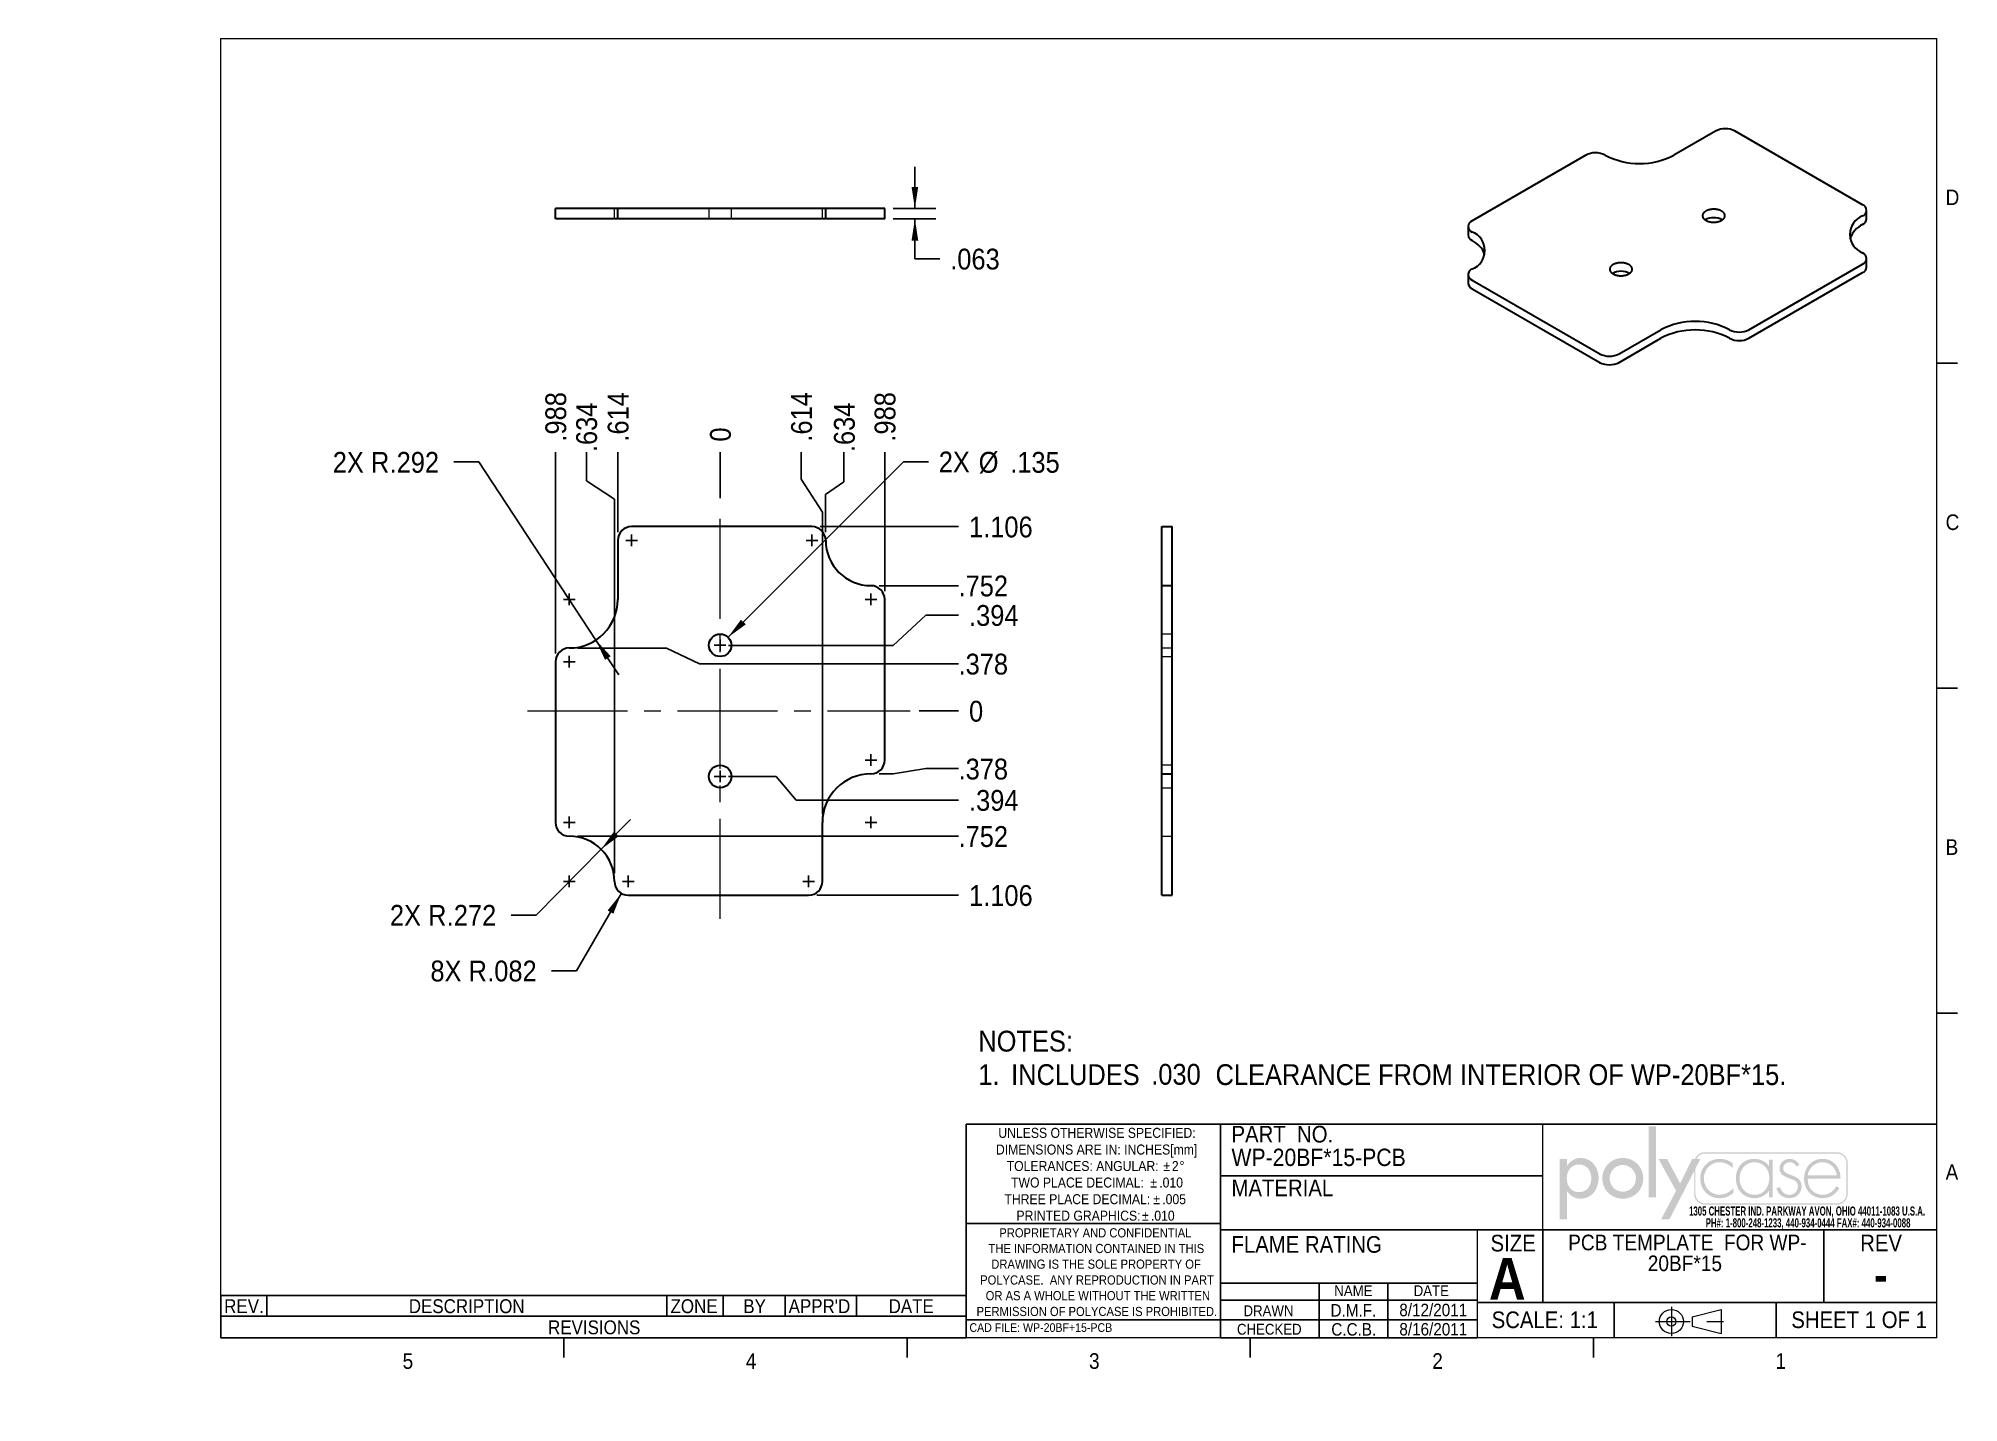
# Model space of a CAD drawing. Header units: inches. Extents: x -0.8 to 10.8, y 0 to 8.2.
import ezdxf

# ---------------------------------------------------------------- set-up
doc = ezdxf.new("R2010")
doc.units = ezdxf.units.IN
doc.header["$MEASUREMENT"] = 0
for name, pattern in [('SLD-Center', [0.75, 0.6, -0.05, 0.05, -0.05]), ('SLD-Dashed', [0.075, 0.05, -0.025]), ('SLD-Solid', [0])]:
    doc.linetypes.add(name, pattern=pattern)
doc.layers.add('FORMAT', color=7, linetype='SLD-Solid')
doc.layers.add('SLD-0', color=7, linetype='SLD-Solid')
doc.styles.add('SLDTEXTSTYLE0', font='GOTHICB.TTF', dxfattribs={"width": 0.639595})
doc.styles.add('SLDTEXTSTYLE1', font='GOTHIC.TTF', dxfattribs={"width": 0.913})
doc.styles.add('SLDTEXTSTYLE2', font='GOTHICB.TTF', dxfattribs={"width": 0.913})
doc.dimstyles.new('SLDDIMSTYLE0', dxfattribs={"dimtxt": 0.125, "dimasz": 0.13, "dimexe": 0, "dimexo": 0.0625, "dimgap": 0.03125, "dimtad": 0, "dimtih": 1, "dimtoh": 1, "dimdec": 3, "dimrnd": 1e-09, "dimzin": 12, "dimdsep": 46, "dimtxsty": 'SLDTEXTSTYLE1', "dimsah": 1, "dimcen": 0, "dimadec": 0, "dimazin": 3, "dimtfac": 1, "dimtdec": 3, "dimtofl": 0, "dimtmove": 0, "dimatfit": 3, "dimfxl": 1, "dimfrac": 2, "dimtolj": 1, "dimtzin": 12, "dimarcsym": 0})
doc.dimstyles.new('SLDDIMSTYLE1', dxfattribs={"dimtxt": 0.125, "dimasz": 0.13, "dimexe": 0, "dimexo": 0.0625, "dimgap": 0.03125, "dimtad": 0, "dimtih": 1, "dimtoh": 1, "dimdec": 0, "dimrnd": 1e-09, "dimzin": 12, "dimdsep": 46, "dimtxsty": 'SLDTEXTSTYLE1', "dimblk1": 'NONE', "dimblk2": 'NONE', "dimsah": 1, "dimcen": 0.09, "dimadec": 0, "dimazin": 3, "dimtfac": 1, "dimtdec": 0, "dimtofl": 0, "dimtmove": 0, "dimatfit": 3, "dimldrblk": 'NONE', "dimfxl": 1, "dimfrac": 2, "dimtolj": 1, "dimtzin": 12, "dimarcsym": 0})
doc.dimstyles.new('SLDDIMSTYLE2', dxfattribs={"dimtxt": 0.125, "dimasz": 0.13, "dimexe": 0, "dimexo": 0.0625, "dimgap": 0.03125, "dimtad": 0, "dimtih": 1, "dimtoh": 1, "dimdec": 3, "dimrnd": 1e-09, "dimzin": 12, "dimdsep": 46, "dimtxsty": 'SLDTEXTSTYLE1', "dimblk1": 'NONE', "dimblk2": 'NONE', "dimsah": 1, "dimcen": 0.09, "dimadec": 0, "dimazin": 3, "dimtfac": 1, "dimtdec": 3, "dimtofl": 0, "dimtmove": 0, "dimatfit": 3, "dimldrblk": 'NONE', "dimfxl": 1, "dimfrac": 2, "dimtolj": 1, "dimtzin": 12, "dimarcsym": 0})
doc.dimstyles.new('SLDDIMSTYLE3', dxfattribs={"dimtxt": 0.125, "dimasz": 0.13, "dimexe": 0, "dimexo": 0.0625, "dimgap": 0.03125, "dimtad": 0, "dimtih": 1, "dimtoh": 1, "dimdec": 3, "dimrnd": 1e-09, "dimzin": 12, "dimdsep": 46, "dimtxsty": 'SLDTEXTSTYLE1', "dimsah": 1, "dimcen": 0, "dimadec": 0, "dimazin": 3, "dimtfac": 1, "dimtdec": 3, "dimtofl": 0, "dimtmove": 0, "dimatfit": 3, "dimfxl": 1, "dimfrac": 2, "dimtolj": 1, "dimtzin": 12, "dimarcsym": 0})
doc.dimstyles.new('SLDDIMSTYLE4', dxfattribs={"dimtxt": 0.125, "dimasz": 0.13, "dimexe": 0, "dimexo": 0.0625, "dimgap": 0.03125, "dimtad": 0, "dimtih": 1, "dimtoh": 1, "dimdec": 3, "dimrnd": 1e-09, "dimzin": 12, "dimdsep": 46, "dimtxsty": 'SLDTEXTSTYLE1', "dimsah": 1, "dimcen": 0, "dimadec": 0, "dimazin": 3, "dimtfac": 1, "dimtdec": 3, "dimtofl": 0, "dimtmove": 1, "dimatfit": 3, "dimfxl": 1, "dimfrac": 2, "dimtolj": 1, "dimtzin": 12, "dimarcsym": 0})
doc.dimstyles.new('SLDDIMSTYLE5', dxfattribs={"dimtxt": 0.125, "dimasz": 0.13, "dimexe": 0, "dimexo": 0.0625, "dimgap": 0.03125, "dimtad": 0, "dimtih": 1, "dimtoh": 1, "dimdec": 3, "dimrnd": 1e-09, "dimzin": 12, "dimdsep": 46, "dimtxsty": 'SLDTEXTSTYLE1', "dimsah": 1, "dimcen": 0.09, "dimadec": 0, "dimazin": 3, "dimtfac": 1, "dimtdec": 3, "dimtmove": 0, "dimatfit": 0, "dimfxl": 1, "dimfrac": 2, "dimtolj": 1, "dimtzin": 12, "dimarcsym": 0})

msp = doc.modelspace()

# ---------------------------------------------------------------- texts
at = {"layer": 'FORMAT', "attachment_point": 1, "style": 'SLDTEXTSTYLE1'}
for s, insert, char_height in [('D', (10.6833, 7.2849), 0.0935), ('C', (10.6833, 5.3349), 0.0935), ('B', (10.6833, 3.3849), 0.0935), ('5', (1.422, 0.3003), 0.0938), ('4', (3.482, 0.3003), 0.0938)]:
    msp.add_mtext(s, dxfattribs=dict(at, insert=insert, char_height=char_height))
at = {"layer": 'FORMAT', "color": 7}
for s, insert, char_height, attachment_point, style in [('PART  NO.', (6.3972, 1.6651), 0.1, 1, 'SLDTEXTSTYLE1'), ('WP-20BF*15-PCB', (6.3972, 1.5281), 0.104167, 1, 'SLDTEXTSTYLE1'), ('A', (10.6833, 1.4349), 0.0935, 1, 'SLDTEXTSTYLE1'), ('MATERIAL', (6.3972, 1.3426), 0.1, 1, 'SLDTEXTSTYLE1'), ('FLAME RATING', (6.3972, 1.0034), 0.1, 1, 'SLDTEXTSTYLE1'), ('SIZE', (7.952, 1.0111), 0.1, 1, 'SLDTEXTSTYLE1'), ('REV', (10.1706, 1.012), 0.1, 1, 'SLDTEXTSTYLE1'), ('A', (7.9422, 0.872), 0.25, 1, 'SLDTEXTSTYLE2'), ('NAME', (7.129, 0.7078), 0.065, 2, 'SLDTEXTSTYLE1'), ('DATE', (7.5965, 0.7078), 0.065, 2, 'SLDTEXTSTYLE1'), ('-', (10.294, 0.872), 0.2, 2, 'SLDTEXTSTYLE2'), ('DRAWN', (6.4694, 0.5874), 0.065, 1, 'SLDTEXTSTYLE1'), ('D.M.F.', (7.1291, 0.5952), 0.075, 2, 'SLDTEXTSTYLE1'), ('8/12/2011', (7.6081, 0.5974), 0.075, 2, 'SLDTEXTSTYLE1'), ('CAD FILE: WP-20BF+15-PCB', (4.8245, 0.4804), 0.052083, 1, 'SLDTEXTSTYLE1'), ('CHECKED', (6.4301, 0.4767), 0.065, 1, 'SLDTEXTSTYLE1'), ('C.C.B.', (7.1311, 0.4809), 0.075, 2, 'SLDTEXTSTYLE1'), ('8/16/2011', (7.6085, 0.4817), 0.075, 2, 'SLDTEXTSTYLE1'), ('SCALE: 1:1', (7.9586, 0.5509), 0.1, 1, 'SLDTEXTSTYLE1'), ('SHEET 1 OF 1', (9.7571, 0.5513), 0.1, 1, 'SLDTEXTSTYLE1'), ('3', (5.542, 0.3003), 0.0938, 1, 'SLDTEXTSTYLE1'), ('2', (7.602, 0.3003), 0.0938, 1, 'SLDTEXTSTYLE1'), ('1', (9.662, 0.3003), 0.0938, 1, 'SLDTEXTSTYLE1')]:
    msp.add_mtext(s, dxfattribs=dict(at, insert=insert, char_height=char_height, attachment_point=attachment_point, style=style))

# ---------------------------------------------------------------- blocks, each defined once
blk = doc.blocks.new('ThirdAngleProjectionBlock')
at = {"color": 7, "linetype": 'SLD-Center', "lineweight": 0}
for p, q in [((0.275, 0.506), (0.275, 0)), ((0, 0.253), (1.202, 0.253))]:
    blk.add_line(p, q, dxfattribs=at)
at = {"color": 7, "linetype": 'SLD-Solid', "lineweight": 0}
for p, q in [((0.632, 0.332), (1.13, 0.459)), ((0.632, 0.332), (0.632, 0.174)), ((1.13, 0.459), (1.13, 0.048)), ((0.632, 0.174), (1.13, 0.048))]:
    blk.add_line(p, q, dxfattribs=at)
for radius in [0.206, 0.0789]:
    blk.add_circle((0.275, 0.253), radius, dxfattribs=at)
blk = doc.blocks.new('SW_NOTE_0')
at = {"color": 0, "linetype": 'Continuous', "lineweight": 0, "char_height": 0.055, "attachment_point": 2, "style": 'SLDTEXTSTYLE0'}
for s, insert in [('1305 CHESTER IND. PARKWAY AVON, OHIO 44011-1083 U.S.A. ', (0.75, 0.07)), ('PH#: 1-800-248-1233, 440-934-0444 FAX#: 440-934-0088', (0.756, -0.001))]:
    blk.add_mtext(s, dxfattribs=dict(at, insert=insert))
blk = doc.blocks.new('Block3')
at = {"linetype": 'Continuous'}
blk.add_hatch(color=7, dxfattribs=at).paths.add_polyline_path([(1.559, 0.355), (1.559, 1.505), (1.44, 1.505), (1.44, 0.355)], flags=0)
h = blk.add_hatch(color=7, dxfattribs=at)
edge = h.paths.add_edge_path(flags=0)
edge.add_spline(control_points=[(0.122, 0.452), (0.17, 0.382), (0.245, 0.334), (0.333, 0.334)], knot_values=[4, 4, 4, 4, 5, 5, 5, 5], weights=[1, 1, 1, 1], degree=3, periodic=0)
edge.add_spline(control_points=[(0.333, 0.334), (0.523, 0.334), (0.629, 0.492), (0.629, 0.669)], knot_values=[3, 3, 3, 3, 4, 4, 4, 4], weights=[1, 1, 1, 1], degree=3, periodic=0)
edge.add_spline(control_points=[(0.629, 0.669), (0.629, 0.839), (0.517, 0.994), (0.338, 0.994)], knot_values=[2, 2, 2, 2, 3, 3, 3, 3], weights=[1, 1, 1, 1], degree=3, periodic=0)
edge.add_spline(control_points=[(0.338, 0.994), (0.245, 0.994), (0.171, 0.946), (0.122, 0.872)], knot_values=[1, 1, 1, 1, 2, 2, 2, 2], weights=[1, 1, 1, 1], degree=3, periodic=0)
edge.add_line((0.122, 0.872), (0.119, 0.872))
edge.add_line((0.119, 0.872), (0.119, 0.975))
edge.add_line((0.119, 0.975), (0, 0.975))
edge.add_line((0, 0.975), (0, 0))
edge.add_line((0, 0), (0.119, 0))
edge.add_line((0.119, 0), (0.119, 0.452))
edge.add_line((0.119, 0.452), (0.122, 0.452))
edge = h.paths.add_edge_path(flags=0)
edge.add_spline(control_points=[(0.113, 0.665), (0.113, 0.78), (0.185, 0.888), (0.309, 0.888), (0.437, 0.888), (0.51, 0.786), (0.51, 0.665)], knot_values=[0, 0, 0, 0, 1, 1, 1, 2, 2, 2, 2], weights=[1, 1, 1, 1, 1, 1, 1], degree=3, periodic=0)
edge.add_spline(control_points=[(0.51, 0.665), (0.51, 0.543), (0.439, 0.44), (0.309, 0.44), (0.183, 0.44), (0.113, 0.549), (0.113, 0.665)], knot_values=[2, 2, 2, 2, 3, 3, 3, 4, 4, 4, 4], weights=[1, 1, 1, 1, 1, 1, 1], degree=3, periodic=0)
h = blk.add_hatch(color=7, dxfattribs=at)
edge = h.paths.add_edge_path(flags=0)
edge.add_spline(control_points=[(0.69, 0.664), (0.69, 0.477), (0.836, 0.334), (1.022, 0.334), (1.207, 0.334), (1.353, 0.477), (1.353, 0.664)], knot_values=[0, 0, 0, 0, 1, 1, 1, 2, 2, 2, 2], weights=[1, 1, 1, 1, 1, 1, 1], degree=3, periodic=0)
edge.add_spline(control_points=[(1.353, 0.664), (1.353, 0.851), (1.207, 0.994), (1.022, 0.994), (0.836, 0.994), (0.69, 0.851), (0.69, 0.664)], knot_values=[2, 2, 2, 2, 3, 3, 3, 4, 4, 4, 4], weights=[1, 1, 1, 1, 1, 1, 1], degree=3, periodic=0)
edge = h.paths.add_edge_path(flags=0)
edge.add_spline(control_points=[(1.234, 0.664), (1.234, 0.547), (1.139, 0.448), (1.022, 0.448), (0.904, 0.448), (0.81, 0.547), (0.81, 0.664)], knot_values=[0, 0, 0, 0, 1, 1, 1, 2, 2, 2, 2], weights=[1, 1, 1, 1, 1, 1, 1], degree=3, periodic=0)
edge.add_spline(control_points=[(0.81, 0.664), (0.81, 0.782), (0.904, 0.88), (1.022, 0.88), (1.139, 0.88), (1.234, 0.782), (1.234, 0.664)], knot_values=[2, 2, 2, 2, 3, 3, 3, 4, 4, 4, 4], weights=[1, 1, 1, 1, 1, 1, 1], degree=3, periodic=0)
h = blk.add_hatch(color=7, dxfattribs=at)
edge = h.paths.add_edge_path(flags=0)
edge.add_spline(control_points=[(4.669, 0.413), (4.669, 0.316), (4.59, 0.237), (4.493, 0.237)], knot_values=[7, 7, 7, 7, 8, 8, 8, 8], weights=[1, 1, 1, 1], degree=3, periodic=0)
edge.add_line((4.493, 0.237), (2.356, 0.237))
edge.add_spline(control_points=[(2.356, 0.237), (2.259, 0.237), (2.18, 0.316), (2.18, 0.413)], knot_values=[1, 1, 1, 1, 2, 2, 2, 2], weights=[1, 1, 1, 1], degree=3, periodic=0)
edge.add_line((2.18, 0.413), (2.18, 0.781))
edge.add_line((2.18, 0.781), (1.778, 0))
edge.add_line((1.778, 0), (1.643, 0))
edge.add_line((1.643, 0), (1.887, 0.461))
edge.add_line((1.887, 0.461), (1.603, 0.975))
edge.add_line((1.603, 0.975), (1.742, 0.975))
edge.add_line((1.742, 0.975), (1.952, 0.582))
edge.add_line((1.952, 0.582), (2.146, 0.975))
edge.add_line((2.146, 0.975), (2.192, 0.975))
edge.add_spline(control_points=[(2.192, 0.975), (2.218, 1.041), (2.282, 1.087), (2.356, 1.087)], knot_values=[3.233464, 3.233464, 3.233464, 3.233464, 4, 4, 4, 4], weights=[1, 1, 1, 1], degree=3, periodic=0)
edge.add_line((2.356, 1.087), (4.493, 1.087))
edge.add_spline(control_points=[(4.493, 1.087), (4.59, 1.087), (4.669, 1.008), (4.669, 0.911)], knot_values=[5, 5, 5, 5, 6, 6, 6, 6], weights=[1, 1, 1, 1], degree=3, periodic=0)
edge.add_line((4.669, 0.911), (4.669, 0.413))
edge = h.paths.add_edge_path(flags=0)
edge.add_line((2.215, 0.975), (2.28, 0.975))
edge.add_line((2.28, 0.975), (2.201, 0.821))
edge.add_line((2.201, 0.821), (2.201, 0.413))
edge.add_spline(control_points=[(2.201, 0.413), (2.201, 0.327), (2.271, 0.258), (2.356, 0.258)], knot_values=[2, 2, 2, 2, 3, 3, 3, 3], weights=[1, 1, 1, 1], degree=3, periodic=0)
edge.add_line((2.356, 0.258), (4.493, 0.258))
edge.add_spline(control_points=[(4.493, 0.258), (4.579, 0.258), (4.649, 0.327), (4.649, 0.413)], knot_values=[4, 4, 4, 4, 5, 5, 5, 5], weights=[1, 1, 1, 1], degree=3, periodic=0)
edge.add_line((4.649, 0.413), (4.649, 0.911))
edge.add_spline(control_points=[(4.649, 0.911), (4.649, 0.997), (4.579, 1.066), (4.493, 1.066)], knot_values=[6, 6, 6, 6, 7, 7, 7, 7], weights=[1, 1, 1, 1], degree=3, periodic=0)
edge.add_line((4.493, 1.066), (2.356, 1.066))
edge.add_spline(control_points=[(2.356, 1.066), (2.293, 1.066), (2.239, 1.029), (2.215, 0.975)], knot_values=[0, 0, 0, 0, 0.732403, 0.732403, 0.732403, 0.732403], weights=[1, 1, 1, 1], degree=3, periodic=0)
h = blk.add_hatch(color=7, dxfattribs=at)
edge = h.paths.add_edge_path(flags=0)
edge.add_spline(control_points=[(2.806, 0.905), (2.745, 0.957), (2.672, 0.98), (2.593, 0.98)], knot_values=[8, 8, 8, 8, 9, 9, 9, 9], weights=[1, 1, 1, 1], degree=3, periodic=0)
edge.add_spline(control_points=[(2.593, 0.98), (2.413, 0.98), (2.278, 0.84), (2.278, 0.662)], knot_values=[7, 7, 7, 7, 8, 8, 8, 8], weights=[1, 1, 1, 1], degree=3, periodic=0)
edge.add_spline(control_points=[(2.278, 0.662), (2.278, 0.484), (2.41, 0.342), (2.592, 0.342)], knot_values=[6, 6, 6, 6, 7, 7, 7, 7], weights=[1, 1, 1, 1], degree=3, periodic=0)
edge.add_spline(control_points=[(2.592, 0.342), (2.674, 0.342), (2.752, 0.372), (2.814, 0.427)], knot_values=[5, 5, 5, 5, 6, 6, 6, 6], weights=[1, 1, 1, 1], degree=3, periodic=0)
edge.add_line((2.814, 0.427), (2.814, 0.507))
edge.add_spline(control_points=[(2.814, 0.507), (2.759, 0.44), (2.676, 0.398), (2.589, 0.398)], knot_values=[3, 3, 3, 3, 4, 4, 4, 4], weights=[1, 1, 1, 1], degree=3, periodic=0)
edge.add_spline(control_points=[(2.589, 0.398), (2.445, 0.398), (2.337, 0.523), (2.337, 0.662)], knot_values=[2, 2, 2, 2, 3, 3, 3, 3], weights=[1, 1, 1, 1], degree=3, periodic=0)
edge.add_spline(control_points=[(2.337, 0.662), (2.337, 0.802), (2.446, 0.925), (2.59, 0.925)], knot_values=[1, 1, 1, 1, 2, 2, 2, 2], weights=[1, 1, 1, 1], degree=3, periodic=0)
edge.add_spline(control_points=[(2.59, 0.925), (2.678, 0.925), (2.748, 0.889), (2.806, 0.825)], knot_values=[0, 0, 0, 0, 1, 1, 1, 1], weights=[1, 1, 1, 1], degree=3, periodic=0)
edge.add_line((2.806, 0.825), (2.806, 0.905))
h = blk.add_hatch(color=7, dxfattribs=at)
edge = h.paths.add_edge_path(flags=0)
edge.add_spline(control_points=[(3.392, 0.861), (3.34, 0.938), (3.25, 0.98), (3.156, 0.98)], knot_values=[6, 6, 6, 6, 7, 7, 7, 7], weights=[1, 1, 1, 1], degree=3, periodic=0)
edge.add_spline(control_points=[(3.156, 0.98), (2.972, 0.98), (2.857, 0.844), (2.857, 0.665)], knot_values=[5, 5, 5, 5, 6, 6, 6, 6], weights=[1, 1, 1, 1], degree=3, periodic=0)
edge.add_spline(control_points=[(2.857, 0.665), (2.857, 0.486), (2.973, 0.342), (3.159, 0.342)], knot_values=[4, 4, 4, 4, 5, 5, 5, 5], weights=[1, 1, 1, 1], degree=3, periodic=0)
edge.add_spline(control_points=[(3.159, 0.342), (3.249, 0.342), (3.347, 0.387), (3.392, 0.465)], knot_values=[3, 3, 3, 3, 4, 4, 4, 4], weights=[1, 1, 1, 1], degree=3, periodic=0)
edge.add_line((3.392, 0.465), (3.395, 0.465))
edge.add_line((3.395, 0.465), (3.395, 0.355))
edge.add_line((3.395, 0.355), (3.454, 0.355))
edge.add_line((3.454, 0.355), (3.454, 0.967))
edge.add_line((3.454, 0.967), (3.395, 0.967))
edge.add_line((3.395, 0.967), (3.395, 0.861))
edge.add_line((3.395, 0.861), (3.392, 0.861))
edge = h.paths.add_edge_path(flags=0)
edge.add_spline(control_points=[(3.398, 0.672), (3.398, 0.525), (3.314, 0.397), (3.157, 0.397), (3.009, 0.397), (2.916, 0.525), (2.916, 0.665)], knot_values=[0, 0, 0, 0, 1, 1, 1, 2, 2, 2, 2], weights=[1, 1, 1, 1, 1, 1, 1], degree=3, periodic=0)
edge.add_spline(control_points=[(2.916, 0.665), (2.916, 0.798), (3.013, 0.925), (3.153, 0.925), (3.302, 0.925), (3.398, 0.814), (3.398, 0.672)], knot_values=[2, 2, 2, 2, 3, 3, 3, 4, 4, 4, 4], weights=[1, 1, 1, 1, 1, 1, 1], degree=3, periodic=0)
h = blk.add_hatch(color=7, dxfattribs=at)
edge = h.paths.add_edge_path(flags=0)
edge.add_spline(control_points=[(3.731, 0.98), (3.793, 0.98), (3.861, 0.939), (3.887, 0.882)], knot_values=[11, 11, 11, 11, 12, 12, 12, 12], weights=[1, 1, 1, 1], degree=3, periodic=0)
edge.add_line((3.887, 0.882), (3.836, 0.856))
edge.add_spline(control_points=[(3.836, 0.856), (3.816, 0.898), (3.776, 0.925), (3.728, 0.925)], knot_values=[0, 0, 0, 0, 1, 1, 1, 1], weights=[1, 1, 1, 1], degree=3, periodic=0)
edge.add_spline(control_points=[(3.728, 0.925), (3.677, 0.925), (3.624, 0.882), (3.624, 0.829)], knot_values=[1, 1, 1, 1, 2, 2, 2, 2], weights=[1, 1, 1, 1], degree=3, periodic=0)
edge.add_spline(control_points=[(3.624, 0.829), (3.624, 0.682), (3.922, 0.754), (3.922, 0.533)], knot_values=[2, 2, 2, 2, 3, 3, 3, 3], weights=[1, 1, 1, 1], degree=3, periodic=0)
edge.add_spline(control_points=[(3.922, 0.533), (3.922, 0.42), (3.834, 0.342), (3.724, 0.342)], knot_values=[3, 3, 3, 3, 4, 4, 4, 4], weights=[1, 1, 1, 1], degree=3, periodic=0)
edge.add_spline(control_points=[(3.724, 0.342), (3.622, 0.342), (3.539, 0.404), (3.514, 0.503)], knot_values=[4, 4, 4, 4, 5, 5, 5, 5], weights=[1, 1, 1, 1], degree=3, periodic=0)
edge.add_line((3.514, 0.503), (3.572, 0.522))
edge.add_spline(control_points=[(3.572, 0.522), (3.595, 0.449), (3.644, 0.397), (3.724, 0.397)], knot_values=[6, 6, 6, 6, 7, 7, 7, 7], weights=[1, 1, 1, 1], degree=3, periodic=0)
edge.add_spline(control_points=[(3.724, 0.397), (3.801, 0.397), (3.862, 0.458), (3.862, 0.535)], knot_values=[7, 7, 7, 7, 8, 8, 8, 8], weights=[1, 1, 1, 1], degree=3, periodic=0)
edge.add_spline(control_points=[(3.862, 0.535), (3.862, 0.611), (3.804, 0.635), (3.743, 0.656)], knot_values=[8, 8, 8, 8, 9, 9, 9, 9], weights=[1, 1, 1, 1], degree=3, periodic=0)
edge.add_spline(control_points=[(3.743, 0.656), (3.659, 0.686), (3.564, 0.722), (3.564, 0.825)], knot_values=[9, 9, 9, 9, 10, 10, 10, 10], weights=[1, 1, 1, 1], degree=3, periodic=0)
edge.add_spline(control_points=[(3.564, 0.825), (3.564, 0.918), (3.642, 0.98), (3.731, 0.98)], knot_values=[10, 10, 10, 10, 11, 11, 11, 11], weights=[1, 1, 1, 1], degree=3, periodic=0)
h = blk.add_hatch(color=7, dxfattribs=at)
edge = h.paths.add_edge_path(flags=0)
edge.add_spline(control_points=[(4.554, 0.656), (4.555, 0.832), (4.445, 0.98), (4.26, 0.98)], knot_values=[6, 6, 6, 6, 7, 7, 7, 7], weights=[1, 1, 1, 1], degree=3, periodic=0)
edge.add_spline(control_points=[(4.26, 0.98), (4.081, 0.98), (3.963, 0.833), (3.963, 0.662)], knot_values=[5, 5, 5, 5, 6, 6, 6, 6], weights=[1, 1, 1, 1], degree=3, periodic=0)
edge.add_spline(control_points=[(3.963, 0.662), (3.963, 0.489), (4.078, 0.342), (4.26, 0.342)], knot_values=[4, 4, 4, 4, 5, 5, 5, 5], weights=[1, 1, 1, 1], degree=3, periodic=0)
edge.add_spline(control_points=[(4.26, 0.342), (4.38, 0.342), (4.478, 0.401), (4.534, 0.507)], knot_values=[3, 3, 3, 3, 4, 4, 4, 4], weights=[1, 1, 1, 1], degree=3, periodic=0)
edge.add_line((4.534, 0.507), (4.484, 0.537))
edge.add_spline(control_points=[(4.484, 0.537), (4.44, 0.454), (4.363, 0.398), (4.268, 0.398)], knot_values=[1, 1, 1, 1, 2, 2, 2, 2], weights=[1, 1, 1, 1], degree=3, periodic=0)
edge.add_spline(control_points=[(4.268, 0.398), (4.126, 0.398), (4.019, 0.501), (4.023, 0.656)], knot_values=[0, 0, 0, 0, 1, 1, 1, 1], weights=[1, 1, 1, 1], degree=3, periodic=0)
edge.add_line((4.023, 0.656), (4.554, 0.656))
edge = h.paths.add_edge_path(flags=0)
edge.add_spline(control_points=[(4.023, 0.712), (4.033, 0.827), (4.136, 0.925), (4.261, 0.925)], knot_values=[1, 1, 1, 1, 2, 2, 2, 2], weights=[1, 1, 1, 1], degree=3, periodic=0)
edge.add_spline(control_points=[(4.261, 0.925), (4.387, 0.925), (4.48, 0.824), (4.494, 0.712)], knot_values=[0, 0, 0, 0, 1, 1, 1, 1], weights=[1, 1, 1, 1], degree=3, periodic=0)
edge.add_line((4.494, 0.712), (4.023, 0.712))
blk = doc.blocks.new('POLYCASE LOGO')
at = {"color": 7, "linetype": 'Continuous', "xscale": 0.37, "yscale": 0.37, "zscale": 0.37}
blk.add_blockref('Block3', (0.101, -0.571), dxfattribs=at)
at = {"color": 7, "linetype": 'Continuous', "lineweight": 0}
blk.add_blockref('SW_NOTE_0', (0.835, -0.564), dxfattribs=at)
blk = doc.blocks.new('SW_NOTE_1')
at = {"layer": 'SLD-0', "color": 0, "char_height": 0.125, "attachment_point": 1, "style": 'SLDTEXTSTYLE1'}
for s, insert in [('NOTES:', (0, 0.16)), ('1.', (0, -0.041)), ('INCLUDES', (0.197, -0.041)), ('.030', (1.038, -0.039)), ('CLEARANCE FROM INTERIOR OF WP-20BF*15.', (1.424, -0.041))]:
    blk.add_mtext(s, dxfattribs=dict(at, insert=insert))
blk = doc.blocks.new('SW_NOTE_2')
at = {"layer": 'FORMAT', "color": 0, "char_height": 0.055, "attachment_point": 2, "style": 'SLDTEXTSTYLE1'}
for s, insert in [('PROPRIETARY AND CONFIDENTIAL', (0.583, 0.07)), ('THE INFORMATION CONTAINED IN THIS', (0.589, -0.024)), ('POLYCASE.  ANY REPRODUCTION IN PART ', (0.593, -0.213)), ('DRAWING IS THE SOLE PROPERTY OF', (0.587, -0.118)), ('OR AS A WHOLE WITHOUT THE WRITTEN ', (0.598, -0.307)), ('PERMISSION OF POLYCASE IS PROHIBITED.', (0.592, -0.402))]:
    blk.add_mtext(s, dxfattribs=dict(at, insert=insert))
blk = doc.blocks.new('SW_NOTE_3')
at = {"layer": 'FORMAT', "color": 0, "attachment_point": 2, "style": 'SLDTEXTSTYLE1'}
for s, insert, char_height in [(' PCB TEMPLATE  FOR WP-', (0.728, 0.12), 0.09375), ('20BF*15', (0.729, -0.005), 0.0938)]:
    blk.add_mtext(s, dxfattribs=dict(at, insert=insert, char_height=char_height))
blk = doc.blocks.new('SW_NOTE_4')
at = {"layer": 'FORMAT', "color": 0, "char_height": 0.06, "attachment_point": 2, "style": 'SLDTEXTSTYLE1'}
for s, insert in [('UNLESS OTHERWISE SPECIFIED:', (0.567, 0.077)), ('DIMENSIONS ARE IN: INCHES[mm]', (0.565, -0.023)), ('TOLERANCES: ANGULAR: ', (0.481, -0.122)), ('TWO PLACE DECIMAL: ', (0.45, -0.221)), ('%%p', (0.907, -0.221)), ('.010', (1.012, -0.221)), ('%%p', (0.986, -0.122)), ('2', (1.037, -0.122)), ('%%d', (1.077, -0.122)), ('THREE PLACE DECIMAL: ', (0.449, -0.321)), ('%%p', (0.925, -0.321)), ('.005', (1.03, -0.321)), ('PRINTED GRAPHICS: ', (0.456, -0.42)), ('%%p', (0.857, -0.42)), ('.010', (0.962, -0.42))]:
    blk.add_mtext(s, dxfattribs=dict(at, insert=insert))
blk = doc.blocks.new('SW_TABLEANNOTATION_0')
at = {"layer": 'SLD-0', "color": 0}
for p, q in [((0, 0), (0, -0.254)), ((4.475, 0), (0, 0)), ((0.278, 0), (0.278, -0.124)), ((2.677, 0), (2.677, -0.124)), ((3.015, 0), (3.015, -0.124)), ((3.388, 0), (3.388, -0.124)), ((3.816, 0), (3.816, -0.124)), ((4.475, -0.254), (4.475, 0)), ((0, -0.124), (4.475, -0.124)), ((0, -0.254), (4.475, -0.254))]:
    blk.add_line(p, q, dxfattribs=at)
at = {"layer": 'SLD-0', "color": 0, "attachment_point": 1, "style": 'SLDTEXTSTYLE1'}
for s, insert, char_height in [('REV.', (0.021, -0.022), 0.0833), ('DESCRIPTION', (1.129, -0.022), 0.08333), ('ZONE', (2.7, -0.022), 0.0833), ('BY', (3.137, -0.022), 0.0833), ("APPR'D", (3.409, -0.022), 0.0833), ('DATE', (4.009, -0.022), 0.0833), ('REVISIONS', (1.965, -0.149), 0.0833)]:
    blk.add_mtext(s, dxfattribs=dict(at, insert=insert, char_height=char_height))
blk = doc.blocks.new('*D10')
at = {"layer": 'SLD-0'}
for p, q in [((3.375, 4.597), (4.428, 5.65)), ((4.428, 5.65), (4.578, 5.65))]:
    blk.add_line(p, q, dxfattribs=at)
blk.add_solid([(3.375, 4.597), (3.482, 4.675), (3.453, 4.703)], dxfattribs=at)
at = {"layer": 'SLD-0', "char_height": 0.125, "attachment_point": 1, "style": 'SLDTEXTSTYLE1'}
for s, insert in [('2X ', (4.64, 5.712)), ('%%c', (4.88, 5.71)), ('.135', (5.069, 5.71))]:
    blk.add_mtext(s, dxfattribs=dict(at, insert=insert))
blk = doc.blocks.new('*D12')
at = {"layer": 'SLD-0'}
blk.add_line((3.328, 5.432), (3.328, 5.709), dxfattribs=at)
at = {"layer": 'SLD-0', "insert": (3.267, 5.772), "char_height": 0.125, "attachment_point": 1, "rotation": 90, "style": 'SLDTEXTSTYLE1'}
blk.add_mtext('0', dxfattribs=at)
blk = doc.blocks.new('_NONE')
blk = doc.blocks.new('*D13')
at = {"layer": 'SLD-0'}
blk.add_line((2.34, 4.501), (2.34, 5.709), dxfattribs=at)
at = {"layer": 'SLD-0', "insert": (2.279, 5.772), "char_height": 0.125, "attachment_point": 1, "rotation": 90, "style": 'SLDTEXTSTYLE1'}
blk.add_mtext('.988', dxfattribs=at)
blk = doc.blocks.new('*D14')
at = {"layer": 'SLD-0'}
blk.add_line((2.714, 5.229), (2.714, 5.709), dxfattribs=at)
at = {"layer": 'SLD-0', "insert": (2.653, 5.772), "char_height": 0.125, "attachment_point": 1, "rotation": 90, "style": 'SLDTEXTSTYLE1'}
blk.add_mtext('.614', dxfattribs=at)
blk = doc.blocks.new('*D15')
at = {"layer": 'SLD-0'}
blk.add_line((4.316, 4.875), (4.316, 5.709), dxfattribs=at)
at = {"layer": 'SLD-0', "insert": (4.255, 5.772), "char_height": 0.125, "attachment_point": 1, "rotation": 90, "style": 'SLDTEXTSTYLE1'}
blk.add_mtext('.988', dxfattribs=at)
blk = doc.blocks.new('*D16')
at = {"layer": 'SLD-0'}
for p, q in [((3.814, 5.546), (3.814, 5.709)), ((3.814, 5.546), (3.942, 5.349)), ((3.942, 5.349), (3.942, 3.536))]:
    blk.add_line(p, q, dxfattribs=at)
at = {"layer": 'SLD-0', "insert": (3.754, 5.772), "char_height": 0.125, "attachment_point": 1, "rotation": 90, "style": 'SLDTEXTSTYLE1'}
blk.add_mtext('.614', dxfattribs=at)
blk = doc.blocks.new('*D17')
at = {"layer": 'SLD-0'}
for p, q in [((2.525, 5.537), (2.525, 5.709)), ((2.525, 5.537), (2.694, 5.427)), ((2.694, 5.427), (2.694, 3.182))]:
    blk.add_line(p, q, dxfattribs=at)
at = {"layer": 'SLD-0', "insert": (2.464, 5.709, -0.027), "char_height": 0.125, "attachment_point": 1, "rotation": 90, "style": 'SLDTEXTSTYLE1'}
blk.add_mtext('.634', dxfattribs=at)
blk = doc.blocks.new('*D18')
at = {"layer": 'SLD-0'}
for p, q in [((4.071, 5.53), (4.071, 5.709)), ((4.071, 5.53), (3.961, 5.455)), ((3.961, 5.455), (3.961, 5.229))]:
    blk.add_line(p, q, dxfattribs=at)
at = {"layer": 'SLD-0', "insert": (4.011, 5.709, -0.027), "char_height": 0.125, "attachment_point": 1, "rotation": 90, "style": 'SLDTEXTSTYLE1'}
blk.add_mtext('.634', dxfattribs=at)
blk = doc.blocks.new('*D19')
at = {"layer": 'SLD-0'}
blk.add_line((4.522, 4.156), (4.759, 4.156), dxfattribs=at)
at = {"layer": 'SLD-0', "insert": (4.822, 4.216), "char_height": 0.125, "attachment_point": 1, "style": 'SLDTEXTSTYLE1'}
blk.add_mtext('0', dxfattribs=at)
blk = doc.blocks.new('*D20')
at = {"layer": 'SLD-0'}
for p, q in [((4.562, 4.73), (4.366, 4.549)), ((4.562, 4.73), (4.759, 4.73)), ((4.366, 4.549), (3.378, 4.549))]:
    blk.add_line(p, q, dxfattribs=at)
at = {"layer": 'SLD-0', "insert": (4.822, 4.791), "char_height": 0.125, "attachment_point": 1, "style": 'SLDTEXTSTYLE1'}
blk.add_mtext('.394', dxfattribs=at)
blk = doc.blocks.new('*D21')
at = {"layer": 'SLD-0'}
for p, q in [((3.665, 3.762), (3.378, 3.762)), ((3.785, 3.62), (3.665, 3.762)), ((3.785, 3.62), (4.759, 3.62))]:
    blk.add_line(p, q, dxfattribs=at)
at = {"layer": 'SLD-0', "insert": (4.822, 3.681), "char_height": 0.125, "attachment_point": 1, "style": 'SLDTEXTSTYLE1'}
blk.add_mtext('.394', dxfattribs=at)
blk = doc.blocks.new('*D22')
at = {"layer": 'SLD-0'}
blk.add_line((3.929, 5.262), (4.759, 5.262), dxfattribs=at)
at = {"layer": 'SLD-0', "insert": (4.822, 5.322), "char_height": 0.125, "attachment_point": 1, "style": 'SLDTEXTSTYLE1'}
blk.add_mtext('1.106', dxfattribs=at)
blk = doc.blocks.new('*D23')
at = {"layer": 'SLD-0'}
blk.add_line((3.909, 3.049), (4.759, 3.049), dxfattribs=at)
at = {"layer": 'SLD-0', "insert": (4.822, 3.11), "char_height": 0.125, "attachment_point": 1, "style": 'SLDTEXTSTYLE1'}
blk.add_mtext('1.106', dxfattribs=at)
blk = doc.blocks.new('*D24')
at = {"layer": 'SLD-0'}
for p, q in [((3.007, 4.533), (2.472, 4.533)), ((3.204, 4.438), (3.007, 4.533)), ((3.204, 4.438), (4.759, 4.438))]:
    blk.add_line(p, q, dxfattribs=at)
at = {"layer": 'SLD-0', "insert": (4.759, 4.499, -0.027), "char_height": 0.125, "attachment_point": 1, "style": 'SLDTEXTSTYLE1'}
blk.add_mtext('.378', dxfattribs=at)
blk = doc.blocks.new('*D25')
at = {"layer": 'SLD-0'}
blk.add_line((2.472, 3.404), (4.759, 3.404), dxfattribs=at)
at = {"layer": 'SLD-0', "insert": (4.759, 3.464, -0.027), "char_height": 0.125, "attachment_point": 1, "style": 'SLDTEXTSTYLE1'}
blk.add_mtext('.752', dxfattribs=at)
blk = doc.blocks.new('*D26')
at = {"layer": 'SLD-0'}
blk.add_line((4.283, 4.907), (4.759, 4.907), dxfattribs=at)
at = {"layer": 'SLD-0', "insert": (4.759, 4.968, -0.027), "char_height": 0.125, "attachment_point": 1, "style": 'SLDTEXTSTYLE1'}
blk.add_mtext('.752', dxfattribs=at)
blk = doc.blocks.new('*D27')
at = {"layer": 'SLD-0'}
for p, q in [((4.562, 3.809), (4.366, 3.778)), ((4.562, 3.809), (4.759, 3.809)), ((4.366, 3.778), (4.283, 3.778))]:
    blk.add_line(p, q, dxfattribs=at)
at = {"layer": 'SLD-0', "insert": (4.759, 3.869, -0.027), "char_height": 0.125, "attachment_point": 1, "style": 'SLDTEXTSTYLE1'}
blk.add_mtext('.378', dxfattribs=at)
blk = doc.blocks.new('*D28')
at = {"layer": 'SLD-0'}
for p, q in [((2.735, 3.061), (2.465, 2.596)), ((2.465, 2.596), (2.315, 2.596))]:
    blk.add_line(p, q, dxfattribs=at)
blk.add_solid([(2.735, 3.061), (2.653, 2.958), (2.687, 2.938)], dxfattribs=at)
at = {"layer": 'SLD-0', "char_height": 0.125, "attachment_point": 1, "style": 'SLDTEXTSTYLE1'}
for s, insert in [('8X R', (1.589, 2.657)), ('.082', (1.93, 2.657))]:
    blk.add_mtext(s, dxfattribs=dict(at, insert=insert))
blk = doc.blocks.new('*D29')
at = {"layer": 'SLD-0'}
for p, q in [((2.614, 3.325), (2.789, 3.503)), ((2.614, 3.325), (2.223, 2.93)), ((2.223, 2.93), (2.073, 2.93))]:
    blk.add_line(p, q, dxfattribs=at)
blk.add_solid([(2.614, 3.325), (2.719, 3.403), (2.691, 3.432)], dxfattribs=at)
at = {"layer": 'SLD-0', "char_height": 0.125, "attachment_point": 1, "style": 'SLDTEXTSTYLE1'}
for s, insert in [('2X R', (1.346, 2.991)), ('.272', (1.687, 2.991))]:
    blk.add_mtext(s, dxfattribs=dict(at, insert=insert))
blk = doc.blocks.new('*D30')
at = {"layer": 'SLD-0'}
for p, q in [((1.88, 5.65), (1.73, 5.65)), ((2.582, 4.581), (1.88, 5.65)), ((2.582, 4.581), (2.72, 4.372))]:
    blk.add_line(p, q, dxfattribs=at)
blk.add_solid([(2.582, 4.581), (2.637, 4.462), (2.671, 4.484)], dxfattribs=at)
at = {"layer": 'SLD-0', "char_height": 0.125, "attachment_point": 1, "style": 'SLDTEXTSTYLE1'}
for s, insert in [('2X R', (1.003, 5.71)), ('.292', (1.344, 5.71))]:
    blk.add_mtext(s, dxfattribs=dict(at, insert=insert))
blk = doc.blocks.new('SW_CENTERMARKSYMBOL_0')
at = {"layer": 'SLD-0', "color": 0}
for q in [(-0.035, 0), (0, 0.035), (0, -0.035), (0.035, 0)]:
    blk.add_line((0, 0), q, dxfattribs=at)
blk = doc.blocks.new('SW_CENTERMARKSYMBOL_1')
at = {"layer": 'SLD-0', "color": 0}
for q in [(-0.035, 0), (0, 0.035), (0, -0.035), (0.035, 0)]:
    blk.add_line((0, 0), q, dxfattribs=at)
blk = doc.blocks.new('SW_CENTERMARKSYMBOL_2')
at = {"layer": 'SLD-0', "color": 0}
for q in [(-0.035, 0), (0, 0.035), (0, -0.035), (0.035, 0)]:
    blk.add_line((0, 0), q, dxfattribs=at)
blk = doc.blocks.new('SW_CENTERMARKSYMBOL_3')
at = {"layer": 'SLD-0', "color": 0}
for q in [(-0.035, 0), (0, 0.035), (0, -0.035), (0.035, 0)]:
    blk.add_line((0, 0), q, dxfattribs=at)
blk = doc.blocks.new('SW_CENTERMARKSYMBOL_4')
at = {"layer": 'SLD-0', "color": 0}
for q in [(-0.035, 0), (0, 0.035), (0, -0.035), (0.035, 0)]:
    blk.add_line((0, 0), q, dxfattribs=at)
blk = doc.blocks.new('SW_CENTERMARKSYMBOL_5')
at = {"layer": 'SLD-0', "color": 0}
for q in [(-0.035, 0), (0, 0.035), (0, -0.035), (0.035, 0)]:
    blk.add_line((0, 0), q, dxfattribs=at)
blk = doc.blocks.new('SW_CENTERMARKSYMBOL_6')
at = {"layer": 'SLD-0', "color": 0}
for q in [(-0.035, 0), (0, 0.035), (0, -0.035), (0.035, 0)]:
    blk.add_line((0, 0), q, dxfattribs=at)
blk = doc.blocks.new('SW_CENTERMARKSYMBOL_7')
at = {"layer": 'SLD-0', "color": 0}
for q in [(-0.035, 0), (0, 0.035), (0, -0.035), (0.035, 0)]:
    blk.add_line((0, 0), q, dxfattribs=at)
blk = doc.blocks.new('SW_CENTERMARKSYMBOL_8')
at = {"layer": 'SLD-0', "color": 0}
for q in [(-0.035, 0), (0, 0.035), (0, -0.035), (0.035, 0)]:
    blk.add_line((0, 0), q, dxfattribs=at)
blk = doc.blocks.new('SW_CENTERMARKSYMBOL_9')
at = {"layer": 'SLD-0', "color": 0}
for q in [(-0.035, 0), (0, 0.035), (0, -0.035), (0.035, 0)]:
    blk.add_line((0, 0), q, dxfattribs=at)
blk = doc.blocks.new('SW_CENTERMARKSYMBOL_10')
at = {"layer": 'SLD-0', "color": 0}
for q in [(-0.035, 0), (0, 0.035), (0, -0.035), (0.035, 0)]:
    blk.add_line((0, 0), q, dxfattribs=at)
blk = doc.blocks.new('SW_CENTERMARKSYMBOL_11')
at = {"layer": 'SLD-0', "color": 0}
for q in [(-0.035, 0), (0, 0.035), (0, -0.035), (0.035, 0)]:
    blk.add_line((0, 0), q, dxfattribs=at)
blk = doc.blocks.new('SW_CENTERMARKSYMBOL_12')
at = {"layer": 'SLD-0', "color": 0}
for q in [(-0.035, 0), (0, 0.035), (0, -0.035), (0.035, 0)]:
    blk.add_line((0, 0), q, dxfattribs=at)
blk = doc.blocks.new('*D44')
at = {"layer": 'SLD-0'}
for p, q in [((4.497, 7.171), (4.497, 7.421)), ((4.366, 7.171), (4.622, 7.171)), ((4.366, 7.109), (4.622, 7.109)), ((4.497, 6.869), (4.497, 7.109)), ((4.647, 6.869), (4.497, 6.869))]:
    blk.add_line(p, q, dxfattribs=at)
for points in [[(4.497, 7.171), (4.517, 7.301), (4.477, 7.301)], [(4.497, 7.109), (4.477, 6.979), (4.517, 6.979)]]:
    blk.add_solid(points, dxfattribs=at)
at = {"layer": 'SLD-0', "insert": (4.709, 6.93), "char_height": 0.125, "attachment_point": 1, "style": 'SLDTEXTSTYLE1'}
blk.add_mtext('.063', dxfattribs=at)

# ---------------------------------------------------------------- dimensions: what is measured, and where the dimension line sits
at = {"layer": 'SLD-0'}
dim = msp.add_linear_dim(base=(4.4967481405, 7.10875), p1=(4.3157275671, 7.17125), p2=(4.3157275671, 7.10875), angle=90, dimstyle='SLDDIMSTYLE5', dxfattribs=at)
dim.commit()
dim.dimension.update_dxf_attribs({"geometry": '*D44', "text_midpoint": (4.4967481405, 6.8693961471), "dimtype": 160})
for feature_location, offset, dtype, origin, dimstyle, picture, middle in [((2.3398, 4.4508, -0.0273), (0, 1.2583), 1, (3.3278, 4.1556, -0.0273), 'SLDDIMSTYLE2', '*D13', (-0.7639, 0.0039)), ((2.6942, 3.1319, -0.0273), (-0.1692, 2.5772), 1, (3.3278, 4.1556, -0.0273), 'SLDDIMSTYLE2', '*D17', (-0.5904, 0.0039)), ((2.7138, 5.1792, -0.0273), (0, 0.5299), 1, (3.3278, 4.1556, -0.0273), 'SLDDIMSTYLE2', '*D14', (-0.3898, 0.0039)), ((3.9417, 3.4863, -0.0273), (-0.1275, 2.2228), 1, (3.3278, 4.1556, -0.0273), 'SLDDIMSTYLE2', '*D16', (0.7105, 0.0039)), ((3.9614, 5.1792, -0.0273), (0.1099, 0.5299), 1, (3.3278, 4.1556, -0.0273), 'SLDDIMSTYLE2', '*D18', (0.9559, 0.0039)), ((4.3157, 4.8248, -0.0273), (0, 0.8843), 1, (3.3278, 4.1556, -0.0273), 'SLDDIMSTYLE2', '*D15', (1.212, 0.0039)), ((3.3277777778, 4.1555555556, -0.0273129921), (0, 1.5535521075), 1, (3.3277777778, 4.1555555556, -0.0273129921), 'SLDDIMSTYLE1', '*D12', (0.1086361111, 0.0039370079)), ((3.879, 5.2616, -0.0273), (0.8803, 0), 0, (3.3278, 4.1556, -0.0273), 'SLDDIMSTYLE2', '*D22', (1.7018, 0.0039)), ((4.2333, 4.9073, -0.0273), (0.526, 0), 0, (3.3278, 4.1556, -0.0273), 'SLDDIMSTYLE2', '*D26', (1.6439, 0.0039)), ((3.3278, 4.5493, -0.0273), (1.4315, 0.1812), 0, (3.3278, 4.1556, -0.0273), 'SLDDIMSTYLE2', '*D20', (1.6556, 0.0039)), ((2.4223, 4.5333, -0.0273), (2.337, -0.0949), 0, (3.3278, 4.1556, -0.0273), 'SLDDIMSTYLE2', '*D24', (1.6439, 0.0039)), ((3.3277777778, 4.1555555556, -0.0273129921), (1.4314786767, 0), 0, (3.3277777778, 4.1555555556, -0.0273129921), 'SLDDIMSTYLE1', '*D19', (1.5401147878, 0.0039370079)), ((2.4223, 3.4038, -0.0273), (2.337, 0), 0, (3.3278, 4.1556, -0.0273), 'SLDDIMSTYLE2', '*D25', (1.6439, 0.0039)), ((4.2333, 3.7778, -0.0273), (0.526, 0.0308), 0, (3.3278, 4.1556, -0.0273), 'SLDDIMSTYLE2', '*D27', (1.6439, 0.0039)), ((3.3278, 3.7619, -0.0273), (1.4315, -0.1418), 0, (3.3278, 4.1556, -0.0273), 'SLDDIMSTYLE2', '*D21', (1.6556, 0.0039)), ((3.8593, 3.0495, -0.0273), (0.9, 0), 0, (3.3278, 4.1556, -0.0273), 'SLDDIMSTYLE2', '*D23', (1.7018, 0.0039))]:
    dim = msp.add_ordinate_dim(feature_location=feature_location, offset=offset, dtype=dtype, origin=origin, dimstyle=dimstyle, dxfattribs=at)
    dim.commit()
    dim.dimension.update_dxf_attribs({"geometry": picture, "text_midpoint": middle})
for center, mpoint, text, dimstyle, picture, middle in [((2.4223, 4.8248), (2.5825, 4.5812), '2X <>', 'SLDDIMSTYLE4', '*D30', (1.3353, 5.6496)), ((2.4223, 3.1319), (2.6135, 3.3252), '2X <>', 'SLDDIMSTYLE4', '*D29', (1.6781, 2.9304)), ((2.7766, 3.1319), (2.7352, 3.0606), '8X <>', 'SLDDIMSTYLE3', '*D28', (1.9207, 2.5961))]:
    dim = msp.add_radius_dim(center=center, mpoint=mpoint, text=text, dimstyle=dimstyle, dxfattribs=at)
    dim.commit()
    dim.dimension.update_dxf_attribs({"geometry": picture, "text_midpoint": middle, "dimtype": 164})
dim = msp.add_diameter_dim_2p(p1=(3.2801, 4.5015), p2=(3.3755, 4.597), text='2X <>', dimstyle='SLDDIMSTYLE0', dxfattribs=at)
dim.commit()
dim.dimension.update_dxf_attribs({"geometry": '*D10', "text_midpoint": (5.016, 5.6496), "dimtype": 163})

# ---------------------------------------------------------------- linework, layer by layer
at = {"color": 7, "linetype": 'SLD-Solid', "lineweight": 30}
for p, q in [((9.303, 7.6356), (9.0525, 7.491)), ((10.1852, 7.1937), (9.4196, 7.6356)), ((8.5235, 7.491), (7.8415, 7.0973)), ((2.3398, 7.1088), (2.3398, 7.1713)), ((2.4223, 7.1713), (2.3398, 7.1713)), ((2.7138, 7.1713), (2.4223, 7.1713)), ((2.7138, 7.1088), (2.7138, 7.1713)), ((2.7963, 7.1713), (2.7138, 7.1713)), ((3.879, 7.1713), (2.7963, 7.1713)), ((3.9614, 7.1713), (3.879, 7.1713)), ((3.9614, 7.1088), (3.9614, 7.1713)), ((4.2333, 7.1713), (3.9614, 7.1713)), ((4.3157, 7.1713), (4.2333, 7.1713)), ((4.3157, 7.1088), (4.3157, 7.1713)), ((10.2093, 7.109), (10.2093, 7.16)), ((2.4223, 7.1088), (2.3398, 7.1088)), ((2.7138, 7.1088), (2.4223, 7.1088)), ((2.7963, 7.1088), (2.7138, 7.1088)), ((3.879, 7.1088), (2.7963, 7.1088)), ((3.9614, 7.1088), (3.879, 7.1088)), ((4.2333, 7.1088), (3.9614, 7.1088)), ((4.3157, 7.1088), (4.2333, 7.1088)), ((7.8173, 7.0636), (7.8173, 7.0126)), ((9.5031, 6.4434), (10.1852, 6.8371)), ((10.2093, 6.8197), (10.2093, 6.8708)), ((7.8173, 6.7743), (7.8173, 6.7233)), ((7.8415, 6.7407), (8.6071, 6.2987)), ((7.8415, 6.6896), (8.6071, 6.2477)), ((9.5031, 6.3923), (10.1852, 6.7861)), ((8.7236, 6.2987), (8.9742, 6.4434)), ((8.7236, 6.2477), (8.9742, 6.3923)), ((3.879, 5.2616), (2.7963, 5.2616)), ((5.9788, 5.2616), (6.0413, 5.2616)), ((5.9788, 5.1792), (5.9788, 5.2616)), ((6.0413, 5.1792), (6.0413, 5.2616)), ((2.7138, 5.1792), (2.7138, 4.8248)), ((5.9788, 4.9073), (5.9788, 5.1792)), ((6.0413, 4.9073), (6.0413, 5.1792)), ((5.9788, 4.8248), (5.9788, 4.9073)), ((5.9788, 4.9073), (6.0413, 4.9073)), ((6.0413, 4.8248), (6.0413, 4.9073)), ((4.3157, 3.8603), (4.3157, 4.8248)), ((5.9788, 3.8603), (5.9788, 4.8248)), ((6.0413, 3.8603), (6.0413, 4.8248)), ((2.3398, 4.4508), (2.3398, 3.4863)), ((5.9788, 3.7778), (5.9788, 3.8603)), ((6.0413, 3.7778), (6.0413, 3.8603)), ((5.9788, 3.7778), (6.0413, 3.7778)), ((5.9788, 3.4863), (5.9788, 3.7778)), ((6.0413, 3.4863), (6.0413, 3.7778)), ((3.9417, 3.1319), (3.9417, 3.4863)), ((5.9788, 3.1319), (5.9788, 3.4863)), ((6.0413, 3.1319), (6.0413, 3.4863)), ((5.9788, 3.0495), (5.9788, 3.1319)), ((6.0413, 3.0495), (6.0413, 3.1319)), ((2.7766, 3.0495), (3.8593, 3.0495)), ((5.9788, 3.0495), (6.0413, 3.0495))]:
    msp.add_line(p, q, dxfattribs=at)
at = {"color": 7, "linetype": 'SLD-Dashed', "lineweight": 0}
for p, q in [((2.6942, 7.1088), (2.6942, 7.1713)), ((3.2603, 7.1713), (3.2603, 7.1088)), ((3.3953, 7.1088), (3.3953, 7.1713)), ((3.9417, 7.1088), (3.9417, 7.1713)), ((6.0413, 4.6168), (5.9788, 4.6168)), ((5.9788, 4.5333), (6.0413, 4.5333)), ((5.9788, 4.4818), (6.0413, 4.4818)), ((6.0413, 3.8294), (5.9788, 3.8294)), ((5.9788, 3.6944), (6.0413, 3.6944)), ((5.9788, 3.4038), (6.0413, 3.4038))]:
    msp.add_line(p, q, dxfattribs=at)
at = {"color": 7, "linetype": 'SLD-Solid', "lineweight": 30, "flags": 128}
for points in [[(9.244, 7.1003), (9.2462, 7.0991), (9.2486, 7.0979), (9.251, 7.0968), (9.2535, 7.0958), (9.2561, 7.0948), (9.2588, 7.0939), (9.2615, 7.0931), (9.2643, 7.0923), (9.2671, 7.0916), (9.2701, 7.091), (9.273, 7.0905), (9.276, 7.09), (9.279, 7.0896), (9.2821, 7.0893), (9.2852, 7.0891), (9.2882, 7.089), (9.2913, 7.0889), (9.2944, 7.089), (9.2975, 7.0891), (9.3006, 7.0893), (9.3037, 7.0895), (9.3067, 7.0899), (9.3097, 7.0903), (9.3127, 7.0908), (9.3156, 7.0914), (9.3184, 7.0921), (9.3213, 7.0929), (9.324, 7.0937), (9.3267, 7.0946), (9.3293, 7.0955), (9.3318, 7.0966), (9.3343, 7.0976), (9.3366, 7.0988), (9.3389, 7.1), (9.3411, 7.1013), (9.3431, 7.1026), (9.3451, 7.104), (9.3469, 7.1055), (9.3486, 7.1069), (9.3502, 7.1085), (9.3517, 7.11), (9.3531, 7.1117), (9.3543, 7.1133), (9.3554, 7.115), (9.3564, 7.1167), (9.3572, 7.1184), (9.3579, 7.1201), (9.3584, 7.1219), (9.3588, 7.1237), (9.3591, 7.1254), (9.3592, 7.1272), (9.3592, 7.129), (9.359, 7.1308), (9.3587, 7.1326), (9.3583, 7.1343), (9.3577, 7.1361), (9.357, 7.1378), (9.3561, 7.1396), (9.3551, 7.1412), (9.354, 7.1429), (9.3528, 7.1445), (9.3514, 7.1461), (9.3499, 7.1477), (9.3482, 7.1492), (9.3465, 7.1507), (9.3446, 7.1521), (9.3426, 7.1535), (9.3405, 7.1548), (9.3383, 7.1561), (9.3361, 7.1573), (9.3337, 7.1584), (9.3312, 7.1595), (9.3287, 7.1605), (9.326, 7.1615), (9.3233, 7.1623), (9.3206, 7.1631), (9.3177, 7.1639), (9.3148, 7.1645), (9.3119, 7.1651), (9.3089, 7.1656), (9.3059, 7.166), (9.3029, 7.1663), (9.2998, 7.1666), (9.2967, 7.1668), (9.2937, 7.1668), (9.2906, 7.1669), (9.2875, 7.1668), (9.2844, 7.1666), (9.2813, 7.1664), (9.2783, 7.1661), (9.2753, 7.1657), (9.2723, 7.1652), (9.2693, 7.1647), (9.2664, 7.164), (9.2636, 7.1633), (9.2608, 7.1625), (9.2581, 7.1617), (9.2554, 7.1608), (9.2529, 7.1598), (9.2504, 7.1587), (9.248, 7.1576), (9.2457, 7.1564), (9.2434, 7.1551), (9.2413, 7.1538), (9.2393, 7.1525), (9.2374, 7.1511), (9.2357, 7.1496), (9.234, 7.1481), (9.2324, 7.1465), (9.231, 7.1449), (9.2297, 7.1433), (9.2286, 7.1417), (9.2275, 7.14), (9.2267, 7.1383), (9.2259, 7.1365), (9.2253, 7.1348), (9.2248, 7.133), (9.2245, 7.1312), (9.2243, 7.1295), (9.2242, 7.1277), (9.2243, 7.1259), (9.2245, 7.1241), (9.2249, 7.1223), (9.2254, 7.1206), (9.2261, 7.1188), (9.2269, 7.1171), (9.2278, 7.1154), (9.2289, 7.1137), (9.23, 7.1121), (9.2314, 7.1104), (9.2328, 7.1089), (9.2344, 7.1073), (9.2361, 7.1058), (9.2379, 7.1044), (9.2398, 7.103), (9.2419, 7.1016), (9.244, 7.1003)], [(8.6872, 6.7789), (8.6895, 6.7777), (8.6918, 6.7765), (8.6942, 6.7754), (8.6967, 6.7744), (8.6993, 6.7734), (8.702, 6.7725), (8.7047, 6.7716), (8.7075, 6.7709), (8.7104, 6.7702), (8.7133, 6.7696), (8.7162, 6.769), (8.7192, 6.7686), (8.7223, 6.7682), (8.7253, 6.7679), (8.7284, 6.7677), (8.7315, 6.7676), (8.7346, 6.7675), (8.7377, 6.7675), (8.7407, 6.7677), (8.7438, 6.7678), (8.7469, 6.7681), (8.7499, 6.7685), (8.7529, 6.7689), (8.7559, 6.7694), (8.7588, 6.77), (8.7617, 6.7707), (8.7645, 6.7714), (8.7672, 6.7723), (8.7699, 6.7731), (8.7725, 6.7741), (8.7751, 6.7751), (8.7775, 6.7762), (8.7799, 6.7774), (8.7821, 6.7786), (8.7843, 6.7799), (8.7863, 6.7812), (8.7883, 6.7826), (8.7901, 6.784), (8.7919, 6.7855), (8.7935, 6.7871), (8.7949, 6.7886), (8.7963, 6.7902), (8.7975, 6.7919), (8.7986, 6.7935), (8.7996, 6.7952), (8.8004, 6.797), (8.8011, 6.7987), (8.8016, 6.8005), (8.802, 6.8022), (8.8023, 6.804), (8.8024, 6.8058), (8.8024, 6.8076), (8.8023, 6.8094), (8.802, 6.8112), (8.8015, 6.8129), (8.8009, 6.8147), (8.8002, 6.8164), (8.7994, 6.8181), (8.7984, 6.8198), (8.7972, 6.8215), (8.796, 6.8231), (8.7946, 6.8247), (8.7931, 6.8263), (8.7914, 6.8278), (8.7897, 6.8293), (8.7878, 6.8307), (8.7858, 6.8321), (8.7838, 6.8334), (8.7816, 6.8347), (8.7793, 6.8359), (8.7769, 6.837), (8.7744, 6.8381), (8.7719, 6.8391), (8.7693, 6.84), (8.7666, 6.8409), (8.7638, 6.8417), (8.761, 6.8424), (8.7581, 6.8431), (8.7551, 6.8437), (8.7522, 6.8442), (8.7492, 6.8446), (8.7461, 6.8449), (8.7431, 6.8452), (8.74, 6.8453), (8.7369, 6.8454), (8.7338, 6.8454), (8.7307, 6.8454), (8.7276, 6.8452), (8.7245, 6.845), (8.7215, 6.8447), (8.7185, 6.8443), (8.7155, 6.8438), (8.7125, 6.8432), (8.7097, 6.8426), (8.7068, 6.8419), (8.704, 6.8411), (8.7013, 6.8403), (8.6987, 6.8393), (8.6961, 6.8383), (8.6936, 6.8373), (8.6912, 6.8361), (8.6889, 6.835), (8.6867, 6.8337), (8.6846, 6.8324), (8.6826, 6.831), (8.6807, 6.8296), (8.6789, 6.8282), (8.6772, 6.8267), (8.6757, 6.8251), (8.6742, 6.8235), (8.673, 6.8219), (8.6718, 6.8202), (8.6708, 6.8186), (8.6699, 6.8168), (8.6691, 6.8151), (8.6685, 6.8134), (8.668, 6.8116), (8.6677, 6.8098), (8.6675, 6.808), (8.6674, 6.8062), (8.6675, 6.8045), (8.6678, 6.8027), (8.6681, 6.8009), (8.6686, 6.7991), (8.6693, 6.7974), (8.6701, 6.7957), (8.671, 6.794), (8.6721, 6.7923), (8.6733, 6.7906), (8.6746, 6.789), (8.676, 6.7874), (8.6776, 6.7859), (8.6793, 6.7844), (8.6811, 6.783), (8.683, 6.7816), (8.6851, 6.7802), (8.6872, 6.7789)]]:
    msp.add_lwpolyline(points, dxfattribs=at)
at = {"color": 7, "linetype": 'SLD-Solid', "lineweight": 30}
for centre in [(3.3278, 4.5493), (3.3278, 3.7619)]:
    msp.add_circle(centre, 0.0675, dxfattribs=at)
for centre, radius, start, end in [((9.3613, 7.5233), 0.1266, 62.58174, 117.41826), ((8.5818, 7.3786), 0.1266, 62.58174, 117.41826), ((8.8463, 7.8887), 0.4479, 242.59502, 297.40498), ((10.1723, 7.16), 0.036, 290.89857, 69.10143), ((7.8543, 7.0636), 0.036, 110.89857, 249.10143), ((9.2917, 7.015), 0.1011, 59.70854, 120.29146), ((10.2273, 7.0154), 0.1187, 110.78342, 249.21658), ((10.2548, 6.9369), 0.155, 116.69267, 160.00691), ((10.1686, 7.1127), 0.0409, 293.93096, 354.7489), ((7.8588, 7.0169), 0.0417, 185.88682, 245.43332), ((7.7994, 6.919), 0.1187, 290.78342, 69.21658), ((7.7734, 6.8418), 0.1531, 19.71593, 63.5845), ((7.8543, 6.7743), 0.036, 110.89857, 249.10143), ((10.1723, 6.8708), 0.036, 290.89857, 69.10143), ((10.1686, 6.8235), 0.0409, 293.93096, 354.7489), ((7.8588, 6.7276), 0.0417, 185.88682, 245.43332), ((8.7349, 6.6936), 0.1011, 59.70854, 120.29146), ((9.1804, 6.0457), 0.4479, 62.59502, 117.40498), ((9.1804, 5.9947), 0.4479, 62.59502, 117.40498), ((9.4448, 6.5557), 0.1266, 242.58174, 297.41826), ((9.4448, 6.5047), 0.1266, 242.58174, 297.41826), ((8.6653, 6.4111), 0.1266, 242.58174, 297.41826), ((8.6653, 6.3601), 0.1266, 242.58174, 297.41826), ((2.7963, 5.1792), 0.0824, 90, 180), ((3.879, 5.1792), 0.0824, 0, 90), ((4.2333, 5.1792), 0.2719, 180, 270), ((4.2333, 4.8248), 0.0824, 0, 90), ((2.4223, 4.8248), 0.2916, 270, 0), ((2.4223, 4.4508), 0.0824, 90, 180), ((4.2333, 3.8603), 0.0824, 270, 0), ((4.2333, 3.4863), 0.2916, 90, 180), ((2.4223, 3.4863), 0.0824, 180, 270), ((2.4223, 3.1319), 0.2719, 0, 90), ((2.7766, 3.1319), 0.0824, 180, 270), ((3.8593, 3.1319), 0.0824, 270, 0)]:
    msp.add_arc(centre, radius, start, end, dxfattribs=at)
at = {"layer": 'SLD-0', "color": 7, "lineweight": 15}
for p, q in [((0.3299, 8.1921), (10.6299, 8.1921)), ((0.3299, 8.1921), (0.3299, 0.3921)), ((10.6299, 0.3921), (10.6299, 8.1921)), ((10.6299, 0.3921), (0.3299, 0.3921))]:
    msp.add_line(p, q, dxfattribs=at)
at = {"layer": 'SLD-0', "color": 7}
for p, q in [((10.6299, 6.2421), (10.7556, 6.2421)), ((10.6299, 4.2921), (10.7556, 4.2921)), ((10.6299, 2.3421), (10.7556, 2.3421)), ((4.8053, 0.3921), (4.8053, 1.6753)), ((4.8053, 1.6753), (10.6299, 1.6753)), ((6.3313, 1.6753), (6.3313, 0.3921)), ((8.2668, 1.3651), (6.3313, 1.3651)), ((6.3313, 1.0781), (4.8053, 1.0781)), ((6.3313, 1.0401), (7.8712, 1.0401)), ((7.8712, 1.0401), (10.6299, 1.0401)), ((8.2668, 1.0401), (8.2668, 0.605)), ((9.9517, 1.0401), (9.9517, 0.605)), ((7.8712, 0.7208), (6.3313, 0.7208)), ((6.9236, 0.7208), (6.9236, 0.3921)), ((7.3353, 0.7208), (7.3353, 0.3921)), ((6.3313, 0.6191), (7.8712, 0.6191)), ((7.8712, 0.605), (10.6299, 0.605)), ((8.6943, 0.605), (8.6943, 0.3921)), ((9.6663, 0.605), (9.6663, 0.3921)), ((4.8053, 0.5), (7.8712, 0.5)), ((2.3899, 0.3921), (2.3899, 0.2752)), ((4.4499, 0.3921), (4.4499, 0.2752)), ((6.3313, 0.3921), (7.8712, 0.3921)), ((6.5099, 0.3921), (6.5099, 0.2752)), ((8.5699, 0.3921), (8.5699, 0.2752))]:
    msp.add_line(p, q, dxfattribs=at)
at = {"layer": 'SLD-0', "linetype": 'SLD-Center', "lineweight": 0}
for p, q in [((3.3278, 2.908), (3.3278, 5.3847)), ((2.1727, 4.1556), (4.4679, 4.1556))]:
    msp.add_line(p, q, dxfattribs=at)
at = {"layer": 'SLD-0', "color": 7, "lineweight": 0}
for p, q in [((8.2668, 1.0401), (8.2668, 1.6753)), ((7.8712, 1.0401), (7.8712, 0.3921))]:
    msp.add_line(p, q, dxfattribs=at)

# ---------------------------------------------------------------- block references
at = {"color": 7, "linetype": 'Continuous'}
msp.add_blockref('POLYCASE LOGO', (8.2668, 1.6753), dxfattribs=at)
at = {"color": 7, "linetype": 'Continuous', "xscale": 0.35, "yscale": 0.35, "zscale": 0.35}
msp.add_blockref('ThirdAngleProjectionBlock', (8.9412, 0.4018), dxfattribs=at)
at = {"layer": 'FORMAT', "color": 7}
for name, p in [('SW_NOTE_4', (5.0228, 1.5759)), ('SW_NOTE_2', (4.9971, 0.9804)), ('SW_NOTE_3', (8.3895, 0.8918))]:
    msp.add_blockref(name, p, dxfattribs=at)
at = {"layer": 'SLD-0'}
for name, p in [('SW_CENTERMARKSYMBOL_7', (2.7963, 5.1792)), ('SW_CENTERMARKSYMBOL_6', (3.879, 5.1792)), ('SW_CENTERMARKSYMBOL_8', (2.4223, 4.8248)), ('SW_CENTERMARKSYMBOL_5', (4.2333, 4.8248)), ('SW_CENTERMARKSYMBOL_12', (3.3278, 4.5493)), ('SW_CENTERMARKSYMBOL_9', (2.4223, 4.4508)), ('SW_CENTERMARKSYMBOL_4', (4.2333, 3.8603)), ('SW_CENTERMARKSYMBOL_11', (3.3278, 3.7619)), ('SW_CENTERMARKSYMBOL_10', (2.4223, 3.4863)), ('SW_CENTERMARKSYMBOL_3', (4.2333, 3.4863)), ('SW_CENTERMARKSYMBOL_0', (2.4223, 3.1319)), ('SW_CENTERMARKSYMBOL_1', (2.7766, 3.1319)), ('SW_CENTERMARKSYMBOL_2', (3.8593, 3.1319)), ('SW_NOTE_1', (4.8776, 2.0759)), ('SW_TABLEANNOTATION_0', (0.3302, 0.6462))]:
    msp.add_blockref(name, p, dxfattribs=at)

msp.set_redraw_order([(e.dxf.handle, doc.entitydb.next_handle()) for e in msp.query("TEXT MTEXT ATTDEF DIMENSION ARC_DIMENSION")])  # texts and dimensions are drawn at this point

doc.saveas('drawing.dxf')
